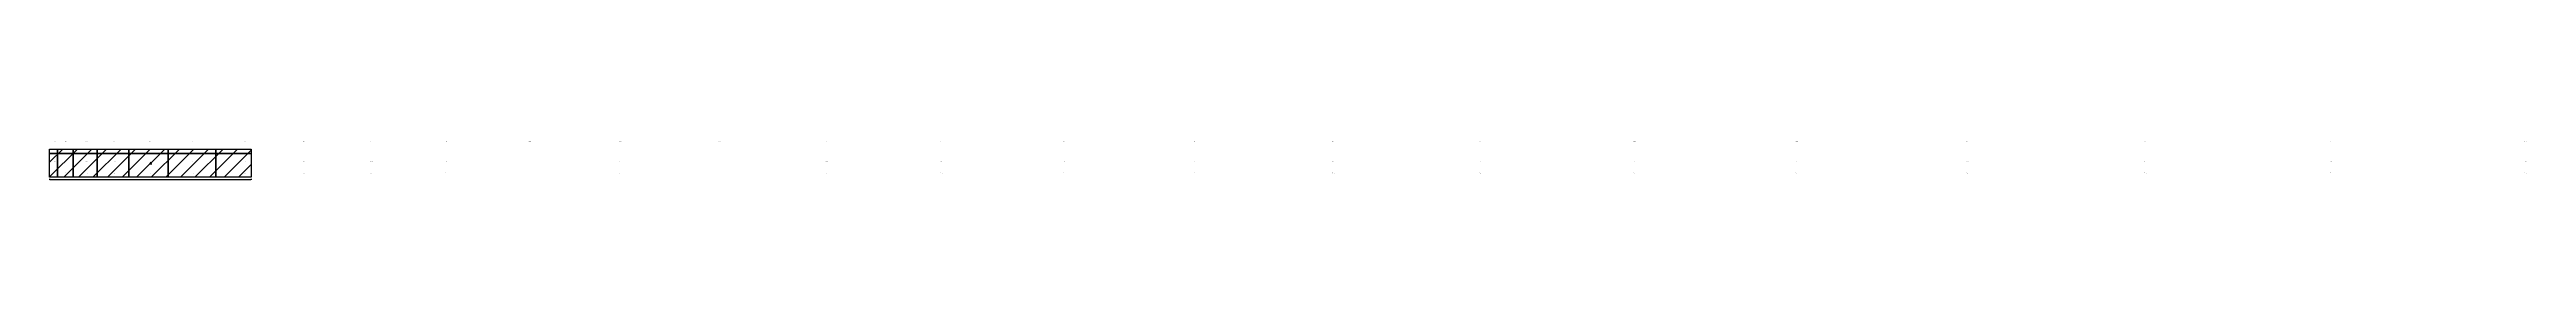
# Model space of a CAD drawing. Header units: metres. Extents: x 222 to 38383, y -275 to 322.
import ezdxf

# ---------------------------------------------------------------- set-up
doc = ezdxf.new("R2010")
doc.units = ezdxf.units.M
for name, color, linetype in [('3', 3, 'CONTINUOUS'), ('AUX00', 7, 'CONTINUOUS'), ('COTA', 241, 'CONTINUOUS'), ('FOLHA', 255, 'CONTINUOUS'), ('Hachura', 251, 'CONTINUOUS'), ('NOMENCLATURA', 7, 'CONTINUOUS'), ('Nível', 160, 'CONTINUOUS'), ('Painéis', 200, 'CONTINUOUS'), ('Pilares', 5, 'CONTINUOUS'), ('SARR_2.2x7', 40, 'CONTINUOUS')]:
    doc.layers.add(name, color=color, linetype=linetype)
doc.styles.add('ARIAL', font='Arial.ttf')
doc.styles.add('STR_STANDARD', font='arial.ttf')
doc.dimstyles.new('EZ DXF', dxfattribs={"dimtxt": 10, "dimasz": 3.5, "dimexe": 3, "dimexo": 1.5, "dimgap": 1, "dimtad": 1, "dimdec": 1, "dimdsep": 46, "dimcen": 2.5, "dimazin": 3, "dimtfac": 1, "dimtmove": 0, "dimatfit": 3})

msp = doc.modelspace()

# ---------------------------------------------------------------- hatches: boundary and pattern name
at = {"layer": 'Hachura'}
h = msp.add_hatch(dxfattribs=at)
h.set_pattern_fill('ANSI31', scale=50)
h.paths.add_polyline_path([(222.2, 201.5), (3329.21, 201.5), (3329.21, -231.67), (222.2, -231.67)])
h = msp.add_hatch(dxfattribs=at)
h.set_pattern_fill('ANSI31', scale=50)
h.paths.add_polyline_path([(222.2, 201.5), (3329.21, 201.5), (3329.21, -231.67), (222.2, -231.67)])

# ---------------------------------------------------------------- linework, layer by layer
at = {"layer": '3'}
for points in [[(222.2, 134.33), (3329.21, 134.33)], [(222.2, 134.33), (3329.21, 134.33)], [(344.2, -231.67), (344.2, 201.5)], [(344.2, -231.67), (344.2, 201.5)], [(588.2, -231.67), (588.2, 201.5)], [(588.2, -231.67), (588.2, 201.5)], [(954.2, -231.67), (954.2, 201.5)], [(954.2, -231.67), (954.2, 201.5)], [(1442.2, -231.67), (1442.2, 201.5)], [(1442.2, -231.67), (1442.2, 201.5)], [(2052.2, -231.67), (2052.2, 201.5)], [(2052.2, -231.67), (2052.2, 201.5)], [(2784.2, -231.67), (2784.2, 201.5)], [(2784.2, -231.67), (2784.2, 201.5)]]:
    msp.add_lwpolyline(points, close=True, dxfattribs=at)
at = {"layer": 'Painéis', "color": 200}
for p, q in [((222.2, 201.5), (3329.21, 201.5)), ((222.2, -231.67), (222.2, 201.5)), ((222.2, 201.5), (3329.21, 201.5)), ((222.2, -231.67), (222.2, 201.5)), ((3329.21, 201.5), (3329.21, -231.67)), ((3329.21, 201.5), (3329.21, -231.67)), ((3329.21, -231.67), (222.2, -231.67)), ((3329.21, -231.67), (222.2, -231.67))]:
    msp.add_line(p, q, dxfattribs=at)
at = {"layer": 'Pilares'}
msp.add_lwpolyline([(1770.7, -20.08), (1780.7, -20.08), (1780.7, -10.08), (1770.7, -10.08)], close=True, dxfattribs=at)
msp.add_lwpolyline([(1770.7, -20.08), (1780.7, -20.08), (1780.7, -10.08), (1770.7, -10.08)], close=True, dxfattribs=at)
at = {"layer": 'SARR_2.2x7'}
msp.add_line((1755.7, -25.08), (1795.7, -25.08), dxfattribs=at)
msp.add_line((1755.7, -25.08), (1795.7, -25.08), dxfattribs=at)

# ---------------------------------------------------------------- texts
at = {"layer": '3', "style": 'STR_STANDARD'}
for s, p in [('C1', (283.2, 317.33)), ('C1', (283.2, 317.33)), ('B1', (283.2, 12.33)), ('B1', (283.2, 12.33)), ('C2', (466.2, 317.33)), ('C2', (466.2, 317.33)), ('B2', (466.2, 12.33)), ('B2', (466.2, 12.33)), ('C3', (771.2, 317.33)), ('C3', (771.2, 317.33)), ('B3', (771.2, 12.33)), ('B3', (771.2, 12.33)), ('C4', (1198.2, 317.33)), ('C4', (1198.2, 317.33)), ('B4', (1198.2, 12.33)), ('B4', (1198.2, 12.33)), ('C5', (1747.2, 317.33)), ('C5', (1747.2, 317.33)), ('B5', (1747.2, 12.33)), ('B5', (1747.2, 12.33)), ('C6', (2418.2, 317.33)), ('C6', (2418.2, 317.33)), ('B6', (2418.2, 12.33)), ('B6', (2418.2, 12.33)), ('C7', (3211.2, 317.33)), ('C7', (3211.2, 317.33)), ('B7', (3211.2, 12.33)), ('B7', (3211.2, 12.33)), ('C8', (4126.2, 317.33)), ('C8', (4126.2, 317.33)), ('B8', (4126.2, 12.33)), ('B8', (4126.2, 12.33)), ('C9', (5163.2, 317.33)), ('C9', (5163.2, 317.33)), ('B9', (5163.2, 12.33)), ('B9', (5163.2, 12.33)), ('C10', (6322.2, 317.33)), ('C10', (6322.2, 317.33)), ('B10', (6322.2, 12.33)), ('B10', (6322.2, 12.33)), ('C11', (7603.2, 317.33)), ('C11', (7603.2, 317.33)), ('B11', (7603.2, 12.33)), ('B11', (7603.2, 12.33)), ('C12', (9006.2, 317.33)), ('C12', (9006.2, 317.33)), ('B12', (9006.2, 12.33)), ('B12', (9006.2, 12.33)), ('C13', (10531.2, 317.33)), ('C13', (10531.2, 317.33)), ('B13', (10531.2, 12.33)), ('B13', (10531.2, 12.33)), ('C14', (12178.2, 317.33)), ('C14', (12178.2, 317.33)), ('B14', (12178.2, 12.33)), ('B14', (12178.2, 12.33)), ('C15', (13947.2, 317.33)), ('C15', (13947.2, 317.33)), ('B15', (13947.2, 12.33)), ('B15', (13947.2, 12.33)), ('C16', (15838.2, 317.33)), ('C16', (15838.2, 317.33)), ('B16', (15838.2, 12.33)), ('B16', (15838.2, 12.33)), ('C17', (17851.2, 317.33)), ('C17', (17851.2, 317.33)), ('B17', (17851.2, 12.33)), ('B17', (17851.2, 12.33)), ('C18', (19986.2, 317.33)), ('C18', (19986.2, 317.33)), ('B18', (19986.2, 12.33)), ('B18', (19986.2, 12.33)), ('C19', (22243.2, 317.33)), ('C19', (22243.2, 317.33)), ('B19', (22243.2, 12.33)), ('B19', (22243.2, 12.33)), ('C20', (24622.2, 317.33)), ('C20', (24622.2, 317.33)), ('B20', (24622.2, 12.33)), ('B20', (24622.2, 12.33)), ('C21', (27123.2, 317.33)), ('C21', (27123.2, 317.33)), ('B21', (27123.2, 12.33)), ('B21', (27123.2, 12.33)), ('C22', (29746.2, 317.33)), ('C22', (29746.2, 317.33)), ('B22', (29746.2, 12.33)), ('B22', (29746.2, 12.33)), ('C23', (32491.2, 317.33)), ('C23', (32491.2, 317.33)), ('B23', (32491.2, 12.33)), ('B23', (32491.2, 12.33)), ('C24', (35358.2, 317.33)), ('C24', (35358.2, 317.33)), ('B24', (35358.2, 12.33)), ('B24', (35358.2, 12.33)), ('C25', (38347.2, 317.33)), ('C25', (38347.2, 317.33)), ('B25', (38347.2, 12.33)), ('B25', (38347.2, 12.33)), ('A1', (283.2, -170.67)), ('A1', (283.2, -170.67)), ('A2', (466.2, -170.67)), ('A2', (466.2, -170.67)), ('A3', (771.2, -170.67)), ('A3', (771.2, -170.67)), ('A4', (1198.2, -170.67)), ('A4', (1198.2, -170.67)), ('A5', (1747.2, -170.67)), ('A5', (1747.2, -170.67)), ('A6', (2418.2, -170.67)), ('A6', (2418.2, -170.67)), ('A7', (3211.2, -170.67)), ('A7', (3211.2, -170.67)), ('A8', (4126.2, -170.67)), ('A8', (4126.2, -170.67)), ('A9', (5163.2, -170.67)), ('A9', (5163.2, -170.67)), ('A10', (6322.2, -170.67)), ('A10', (6322.2, -170.67)), ('A11', (7603.2, -170.67)), ('A11', (7603.2, -170.67)), ('A12', (9006.2, -170.67)), ('A12', (9006.2, -170.67)), ('A13', (10531.2, -170.67)), ('A13', (10531.2, -170.67)), ('A14', (12178.2, -170.67)), ('A14', (12178.2, -170.67)), ('A15', (13947.2, -170.67)), ('A15', (13947.2, -170.67)), ('A16', (15838.2, -170.67)), ('A16', (15838.2, -170.67)), ('A17', (17851.2, -170.67)), ('A17', (17851.2, -170.67)), ('A18', (19986.2, -170.67)), ('A18', (19986.2, -170.67)), ('A19', (22243.2, -170.67)), ('A19', (22243.2, -170.67)), ('A20', (24622.2, -170.67)), ('A20', (24622.2, -170.67)), ('A21', (27123.2, -170.67)), ('A21', (27123.2, -170.67)), ('A22', (29746.2, -170.67)), ('A22', (29746.2, -170.67)), ('A23', (32491.2, -170.67)), ('A23', (32491.2, -170.67)), ('A24', (35358.2, -170.67)), ('A24', (35358.2, -170.67)), ('A25', (38347.2, -170.67)), ('A25', (38347.2, -170.67))]:
    msp.add_text(s, height=5, dxfattribs=at).set_placement(p)
at = {"layer": 'AUX00', "style": 'STR_STANDARD'}
for p in [(283.2, 310.33), (283.2, 310.33), (283.2, 5.33), (283.2, 5.33), (466.2, 310.33), (466.2, 310.33), (466.2, 5.33), (466.2, 5.33), (771.2, 310.33), (771.2, 310.33), (771.2, 5.33), (771.2, 5.33), (1198.2, 310.33), (1198.2, 310.33), (1198.2, 5.33), (1198.2, 5.33), (1747.2, 310.33), (1747.2, 310.33), (1747.2, 5.33), (1747.2, 5.33), (2418.2, 310.33), (2418.2, 310.33), (2418.2, 5.33), (2418.2, 5.33), (3211.2, 310.33), (3211.2, 310.33), (3211.2, 5.33), (3211.2, 5.33), (4126.2, 310.33), (4126.2, 310.33), (4126.2, 5.33), (4126.2, 5.33), (5163.2, 310.33), (5163.2, 310.33), (5163.2, 5.33), (5163.2, 5.33), (6322.2, 310.33), (6322.2, 310.33), (6322.2, 5.33), (6322.2, 5.33), (7603.2, 310.33), (7603.2, 310.33), (7603.2, 5.33), (7603.2, 5.33), (9006.2, 310.33), (9006.2, 310.33), (9006.2, 5.33), (9006.2, 5.33), (10531.2, 310.33), (10531.2, 310.33), (10531.2, 5.33), (10531.2, 5.33), (12178.2, 310.33), (12178.2, 310.33), (12178.2, 5.33), (12178.2, 5.33), (13947.2, 310.33), (13947.2, 310.33), (13947.2, 5.33), (13947.2, 5.33), (15838.2, 310.33), (15838.2, 310.33), (15838.2, 5.33), (15838.2, 5.33), (17851.2, 310.33), (17851.2, 310.33), (17851.2, 5.33), (17851.2, 5.33), (19986.2, 310.33), (19986.2, 310.33), (19986.2, 5.33), (19986.2, 5.33), (22243.2, 310.33), (22243.2, 310.33), (22243.2, 5.33), (22243.2, 5.33), (24622.2, 310.33), (24622.2, 310.33), (24622.2, 5.33), (24622.2, 5.33), (27123.2, 310.33), (27123.2, 310.33), (27123.2, 5.33), (27123.2, 5.33), (29746.2, 310.33), (29746.2, 310.33), (29746.2, 5.33), (29746.2, 5.33), (32491.2, 310.33), (32491.2, 310.33), (32491.2, 5.33), (32491.2, 5.33), (35358.2, 310.33), (35358.2, 310.33), (35358.2, 5.33), (35358.2, 5.33), (38347.2, 310.33), (38347.2, 310.33), (38347.2, 5.33), (38347.2, 5.33), (283.2, -177.67), (283.2, -177.67), (466.2, -177.67), (466.2, -177.67), (771.2, -177.67), (771.2, -177.67), (1198.2, -177.67), (1198.2, -177.67), (1747.2, -177.67), (1747.2, -177.67), (2418.2, -177.67), (2418.2, -177.67), (3211.2, -177.67), (3211.2, -177.67), (4126.2, -177.67), (4126.2, -177.67), (5163.2, -177.67), (5163.2, -177.67), (6322.2, -177.67), (6322.2, -177.67), (7603.2, -177.67), (7603.2, -177.67), (9006.2, -177.67), (9006.2, -177.67), (10531.2, -177.67), (10531.2, -177.67), (12178.2, -177.67), (12178.2, -177.67), (13947.2, -177.67), (13947.2, -177.67), (15838.2, -177.67), (15838.2, -177.67), (17851.2, -177.67), (17851.2, -177.67), (19986.2, -177.67), (19986.2, -177.67), (22243.2, -177.67), (22243.2, -177.67), (24622.2, -177.67), (24622.2, -177.67), (27123.2, -177.67), (27123.2, -177.67), (29746.2, -177.67), (29746.2, -177.67), (32491.2, -177.67), (32491.2, -177.67), (35358.2, -177.67), (35358.2, -177.67), (38347.2, -177.67), (38347.2, -177.67)]:
    msp.add_text('1_PAV-L42', height=5, dxfattribs=at).set_placement(p)
at = {"layer": 'FOLHA'}
msp.add_text('FOLHA-L42', height=3, dxfattribs=at).set_placement((227.2, 176.5))
msp.add_text('FOLHA-L42', height=3, dxfattribs=at).set_placement((227.2, 176.5))
at = {"layer": 'NOMENCLATURA', "insert": (1775.7, 4.92), "char_height": 5, "attachment_point": 1, "style": 'ARIAL'}
msp.add_mtext('L42', dxfattribs=at)
msp.add_mtext('L42', dxfattribs=at)
at = {"layer": 'Nível'}
msp.add_text('1_PAV', height=4, dxfattribs=at).set_placement((222.2, 186.5))
msp.add_text('1_PAV', height=4, dxfattribs=at).set_placement((222.2, 186.5))

# ---------------------------------------------------------------- dimensions: what is measured, and where the dimension line sits
at = {"layer": 'COTA'}
msp.add_linear_dim(base=(222.2, -271.67), p1=(222.2, -256.67), p2=(3329.21, -256.67), dimstyle='EZ DXF', dxfattribs=at).render()
msp.add_linear_dim(base=(222.2, -271.67), p1=(222.2, -256.67), p2=(3329.21, -256.67), dimstyle='EZ DXF', dxfattribs=at).render()

doc.saveas('drawing.dxf')
